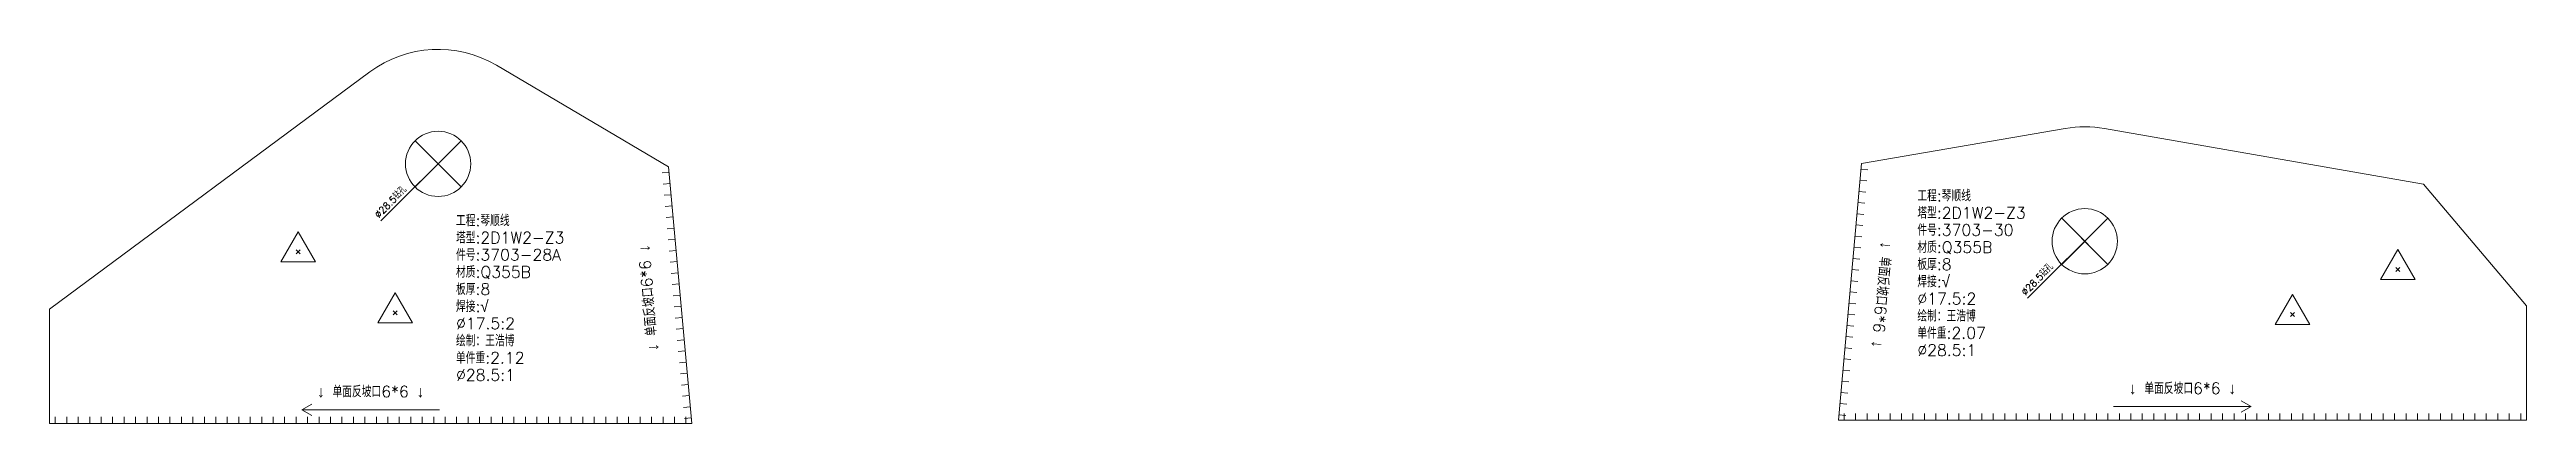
# Model space of a CAD drawing. Extents: x -580 to 8755, y 0 to 14723.
# Drawn here: x 3100 to 4180, y 666 to 830 of the extents above; entities that cross this region are included whole.
import ezdxf
from ezdxf.enums import TextEntityAlignment as Align

# ---------------------------------------------------------------- set-up
doc = ezdxf.new("R2010")
doc.units = 0
doc.header["$MEASUREMENT"] = 0
doc.layers.add('1', color=7, linetype='CONTINUOUS', lineweight=25)
doc.styles.get("Standard").update_dxf_attribs({"font": 'simplex.shx', "width": 0.7, "height": 3, "bigfont": 'gbhzfs.shx'})

msp = doc.modelspace()

# ---------------------------------------------------------------- texts
at = {"layer": '1', "color": 7, "linetype": 'Continuous', "lineweight": 18}
for p in [(3244.14946, 755.33233), (3962.13423, 721.51389)]:
    msp.add_text('%%c28.5钻孔', height=3, rotation=45, dxfattribs=at).set_placement(p, align=Align.BOTTOM_LEFT)
for s, p in [('工程:琴顺线', (3914.40426, 762.00725)), ('工程:琴顺线', (3277.22394, 751.16928)), ('塔型:2D1W2-Z3', (3914.40426, 754.50725)), ('塔型:2D1W2-Z3', (3277.22394, 743.66928)), ('材质:Q355B', (3914.40426, 739.50725)), ('件号:3703-30', (3914.40426, 747.00725)), ('材质:Q355B', (3277.22394, 728.66928)), ('件号:3703-28A', (3277.22394, 736.16928)), ('板厚:8', (3914.40426, 732.00725)), ('板厚:8', (3277.22394, 721.16928)), ('焊接:√', (3914.40426, 724.50725)), ('焊接:√', (3277.22394, 713.66928)), ('绘制：王浩博', (3914.40426, 709.50725)), ('%%c17.5:2', (3914.40426, 717.00725)), ('绘制：王浩博', (3277.22394, 698.66928)), ('%%c17.5:2', (3277.22394, 706.16928)), ('单件重:2.07', (3914.40426, 702.00725)), ('单件重:2.12', (3277.22394, 691.16928)), ('%%c28.5:1', (3914.40426, 694.50725)), ('%%c28.5:1', (3277.22394, 683.66928))]:
    msp.add_text(s, height=5, dxfattribs=at).set_placement(p, align=Align.BOTTOM_LEFT)
for rotation, p in [(95, (3365.01104, 721.65132)), (265, (3894.98896, 723.06553))]:
    msp.add_text('↓ 单面反坡口6*6 ↓', height=5, rotation=rotation, dxfattribs=at).set_placement(p, align=Align.BOTTOM_CENTER)
for p in [(3240, 676.44168), (4030, 677.85589)]:
    msp.add_text('↓ 单面反坡口6*6 ↓', height=5, dxfattribs=at).set_placement(p, align=Align.BOTTOM_CENTER)

# ---------------------------------------------------------------- linework, layer by layer
at = {"layer": '1', "color": 7, "linetype": 'Continuous', "lineweight": 18}
for p, q in [((3369.94221, 778.64656), (3294.8396, 822.96562)), ((3239.63313, 820.05693), (3100, 716.44168)), ((3279.5048, 789.98056), (3244.50302, 754.97878)), ((3978.93014, 795.36095), (3890.05779, 780.06077)), ((4135.13468, 771.1011), (3995.99567, 795.34377)), ((3380, 666.44168), (3369.94221, 778.64656)), ((3890.05779, 780.06077), (3880, 667.85589)), ((4180, 717.85589), (4135.13468, 771.1011)), ((3997.48957, 756.16212), (3962.48778, 721.16033)), ((3100, 716.44168), (3100, 666.44168)), ((4180, 667.85589), (4180, 717.85589)), ((3100, 666.44168), (3380, 666.44168)), ((3880, 667.85589), (4180, 667.85589))]:
    msp.add_line(p, q, dxfattribs=at)
at = {"layer": '1', "color": 7, "linetype": 'Continuous', "lineweight": 13}
for p, q in [((3259.35378, 769.82954), (3279.50328, 789.97904)), ((3279.50328, 769.82954), (3259.35378, 789.97904)), ((3889.83914, 777.62153), (3892.82716, 777.35369)), ((3370.16086, 776.20732), (3367.17284, 775.93948)), ((3370.59816, 771.32885), (3367.61014, 771.06101)), ((3888.96455, 767.86459), (3891.95257, 767.59675)), ((3889.40185, 772.74306), (3892.38986, 772.47522)), ((3371.03545, 766.45038), (3368.04743, 766.18254)), ((3371.47275, 761.5719), (3368.48473, 761.30406)), ((3371.91004, 756.69343), (3368.92202, 756.42559)), ((3888.08996, 758.10764), (3891.07798, 757.8398)), ((3888.52725, 762.98612), (3891.51527, 762.71828)), ((3977.33855, 736.0111), (3997.48805, 756.1606)), ((3997.48805, 736.0111), (3977.33855, 756.1606)), ((3208.40962, 750.23077), (3200.83212, 737.10577)), ((3215.98712, 737.10577), (3208.40962, 750.23077)), ((3372.34734, 751.81496), (3369.35932, 751.54712)), ((3372.78463, 746.93648), (3369.79661, 746.66864)), ((3887.21537, 748.3507), (3890.20339, 748.08286)), ((3887.65266, 753.22917), (3890.64068, 752.96133)), ((3200.83212, 737.10577), (3215.98712, 737.10577)), ((3207.53462, 740.60577), (3209.28462, 742.35577)), ((3209.28462, 740.60577), (3207.53462, 742.35577)), ((3373.22193, 742.05801), (3370.23391, 741.79017)), ((3373.65922, 737.17954), (3370.6712, 736.9117)), ((3886.34078, 738.59375), (3889.3288, 738.32591)), ((3886.77807, 743.47222), (3889.76609, 743.20438)), ((4123.92286, 742.44395), (4116.34536, 729.31895)), ((4123.04786, 732.81895), (4124.79786, 734.56895)), ((4124.79786, 732.81895), (4123.04786, 734.56895)), ((4131.50036, 729.31895), (4123.92286, 742.44395)), ((3250.7442, 723.62672), (3243.1667, 710.50172)), ((3258.3217, 710.50172), (3250.7442, 723.62672)), ((3374.09652, 732.30106), (3371.1085, 732.03323)), ((3374.53381, 727.42259), (3371.54579, 727.15475)), ((3885.02889, 723.95833), (3888.01691, 723.69049)), ((3885.46619, 728.83681), (3888.45421, 728.56897)), ((3885.90348, 733.71528), (3888.8915, 733.44744)), ((4116.34536, 729.31895), (4131.50036, 729.31895)), ((3249.8692, 714.00172), (3251.6192, 715.75172)), ((3251.6192, 714.00172), (3249.8692, 715.75172)), ((3374.97111, 722.54412), (3371.98309, 722.27628)), ((3375.4084, 717.66565), (3372.42038, 717.39781)), ((3884.1543, 714.20139), (3887.14232, 713.93355)), ((3884.5916, 719.07986), (3887.57962, 718.81202)), ((4077.93895, 722.81039), (4070.36145, 709.68539)), ((4077.06395, 713.18539), (4078.81395, 714.93539)), ((4078.81395, 713.18539), (4077.06395, 714.93539)), ((4085.51645, 709.68539), (4077.93895, 722.81039)), ((3243.1667, 710.50172), (3258.3217, 710.50172)), ((3375.8457, 712.78717), (3372.85768, 712.51933)), ((3376.28299, 707.9087), (3373.29497, 707.64086)), ((3376.72029, 703.03023), (3373.73227, 702.76239)), ((3883.27971, 704.44444), (3886.26773, 704.1766)), ((3883.71701, 709.32291), (3886.70503, 709.05507)), ((4070.36145, 709.68539), (4085.51645, 709.68539)), ((3377.15758, 698.15175), (3374.16956, 697.88392)), ((3377.59488, 693.27328), (3374.60686, 693.00544)), ((3882.40512, 694.68749), (3885.39314, 694.41966)), ((3882.84242, 699.56597), (3885.83044, 699.29813)), ((3378.03217, 688.39481), (3375.04415, 688.12697)), ((3378.46947, 683.51634), (3375.48145, 683.2485)), ((3881.53053, 684.93055), (3884.51855, 684.66271)), ((3881.96783, 689.80902), (3884.95585, 689.54118)), ((3214.33013, 674.94168), (3210, 672.44168)), ((3270, 672.44168), (3210, 672.44168)), ((3214.33013, 669.94168), (3210, 672.44168)), ((3378.90676, 678.63786), (3375.91874, 678.37002)), ((3379.34406, 673.75939), (3376.35604, 673.49155)), ((3880.21865, 670.29513), (3883.20667, 670.02729)), ((3880.65594, 675.1736), (3883.64396, 674.90576)), ((3881.09324, 680.05208), (3884.08126, 679.78424)), ((3882.5, 667.85589), (3882.5, 670.85589)), ((3887.5, 667.85589), (3887.5, 670.85589)), ((3892.5, 667.85589), (3892.5, 670.85589)), ((3897.5, 667.85589), (3897.5, 670.85589)), ((3902.5, 667.85589), (3902.5, 670.85589)), ((3907.5, 667.85589), (3907.5, 670.85589)), ((3912.5, 667.85589), (3912.5, 670.85589)), ((3917.5, 667.85589), (3917.5, 670.85589)), ((3922.5, 667.85589), (3922.5, 670.85589)), ((3927.5, 667.85589), (3927.5, 670.85589)), ((3932.5, 667.85589), (3932.5, 670.85589)), ((3937.5, 667.85589), (3937.5, 670.85589)), ((3942.5, 667.85589), (3942.5, 670.85589)), ((3947.5, 667.85589), (3947.5, 670.85589)), ((3952.5, 667.85589), (3952.5, 670.85589)), ((3957.5, 667.85589), (3957.5, 670.85589)), ((3962.5, 667.85589), (3962.5, 670.85589)), ((3967.5, 667.85589), (3967.5, 670.85589)), ((3972.5, 667.85589), (3972.5, 670.85589)), ((3977.5, 667.85589), (3977.5, 670.85589)), ((3982.5, 667.85589), (3982.5, 670.85589)), ((3987.5, 667.85589), (3987.5, 670.85589)), ((3992.5, 667.85589), (3992.5, 670.85589)), ((3997.5, 667.85589), (3997.5, 670.85589)), ((4000, 673.85589), (4060, 673.85589)), ((4002.5, 667.85589), (4002.5, 670.85589)), ((4007.5, 667.85589), (4007.5, 670.85589)), ((4012.5, 667.85589), (4012.5, 670.85589)), ((4017.5, 667.85589), (4017.5, 670.85589)), ((4022.5, 667.85589), (4022.5, 670.85589)), ((4027.5, 667.85589), (4027.5, 670.85589)), ((4032.5, 667.85589), (4032.5, 670.85589)), ((4037.5, 667.85589), (4037.5, 670.85589)), ((4042.5, 667.85589), (4042.5, 670.85589)), ((4047.5, 667.85589), (4047.5, 670.85589)), ((4052.5, 667.85589), (4052.5, 670.85589)), ((4055.66987, 676.35589), (4060, 673.85589)), ((4055.66987, 671.35589), (4060, 673.85589)), ((4057.5, 667.85589), (4057.5, 670.85589)), ((4062.5, 667.85589), (4062.5, 670.85589)), ((4067.5, 667.85589), (4067.5, 670.85589)), ((4072.5, 667.85589), (4072.5, 670.85589)), ((4077.5, 667.85589), (4077.5, 670.85589)), ((4082.5, 667.85589), (4082.5, 670.85589)), ((4087.5, 667.85589), (4087.5, 670.85589)), ((4092.5, 667.85589), (4092.5, 670.85589)), ((4097.5, 667.85589), (4097.5, 670.85589)), ((4102.5, 667.85589), (4102.5, 670.85589)), ((4107.5, 667.85589), (4107.5, 670.85589)), ((4112.5, 667.85589), (4112.5, 670.85589)), ((4117.5, 667.85589), (4117.5, 670.85589)), ((4122.5, 667.85589), (4122.5, 670.85589)), ((4127.5, 667.85589), (4127.5, 670.85589)), ((4132.5, 667.85589), (4132.5, 670.85589)), ((4137.5, 667.85589), (4137.5, 670.85589)), ((4142.5, 667.85589), (4142.5, 670.85589)), ((4147.5, 667.85589), (4147.5, 670.85589)), ((4152.5, 667.85589), (4152.5, 670.85589)), ((4157.5, 667.85589), (4157.5, 670.85589)), ((4162.5, 667.85589), (4162.5, 670.85589)), ((4167.5, 667.85589), (4167.5, 670.85589)), ((4172.5, 667.85589), (4172.5, 670.85589)), ((4177.5, 667.85589), (4177.5, 670.85589)), ((3102.5, 666.44168), (3102.5, 669.44168)), ((3107.5, 666.44168), (3107.5, 669.44168)), ((3112.5, 666.44168), (3112.5, 669.44168)), ((3117.5, 666.44168), (3117.5, 669.44168)), ((3122.5, 666.44168), (3122.5, 669.44168)), ((3127.5, 666.44168), (3127.5, 669.44168)), ((3132.5, 666.44168), (3132.5, 669.44168)), ((3137.5, 666.44168), (3137.5, 669.44168)), ((3142.5, 666.44168), (3142.5, 669.44168)), ((3147.5, 666.44168), (3147.5, 669.44168)), ((3152.5, 666.44168), (3152.5, 669.44168)), ((3157.5, 666.44168), (3157.5, 669.44168)), ((3162.5, 666.44168), (3162.5, 669.44168)), ((3167.5, 666.44168), (3167.5, 669.44168)), ((3172.5, 666.44168), (3172.5, 669.44168)), ((3177.5, 666.44168), (3177.5, 669.44168)), ((3182.5, 666.44168), (3182.5, 669.44168)), ((3187.5, 666.44168), (3187.5, 669.44168)), ((3192.5, 666.44168), (3192.5, 669.44168)), ((3197.5, 666.44168), (3197.5, 669.44168)), ((3202.5, 666.44168), (3202.5, 669.44168)), ((3207.5, 666.44168), (3207.5, 669.44168)), ((3212.5, 666.44168), (3212.5, 669.44168)), ((3217.5, 666.44168), (3217.5, 669.44168)), ((3222.5, 666.44168), (3222.5, 669.44168)), ((3227.5, 666.44168), (3227.5, 669.44168)), ((3232.5, 666.44168), (3232.5, 669.44168)), ((3237.5, 666.44168), (3237.5, 669.44168)), ((3242.5, 666.44168), (3242.5, 669.44168)), ((3247.5, 666.44168), (3247.5, 669.44168)), ((3252.5, 666.44168), (3252.5, 669.44168)), ((3257.5, 666.44168), (3257.5, 669.44168)), ((3262.5, 666.44168), (3262.5, 669.44168)), ((3267.5, 666.44168), (3267.5, 669.44168)), ((3272.5, 666.44168), (3272.5, 669.44168)), ((3277.5, 666.44168), (3277.5, 669.44168)), ((3282.5, 666.44168), (3282.5, 669.44168)), ((3287.5, 666.44168), (3287.5, 669.44168)), ((3292.5, 666.44168), (3292.5, 669.44168)), ((3297.5, 666.44168), (3297.5, 669.44168)), ((3302.5, 666.44168), (3302.5, 669.44168)), ((3307.5, 666.44168), (3307.5, 669.44168)), ((3312.5, 666.44168), (3312.5, 669.44168)), ((3317.5, 666.44168), (3317.5, 669.44168)), ((3322.5, 666.44168), (3322.5, 669.44168)), ((3327.5, 666.44168), (3327.5, 669.44168)), ((3332.5, 666.44168), (3332.5, 669.44168)), ((3337.5, 666.44168), (3337.5, 669.44168)), ((3342.5, 666.44168), (3342.5, 669.44168)), ((3347.5, 666.44168), (3347.5, 669.44168)), ((3352.5, 666.44168), (3352.5, 669.44168)), ((3357.5, 666.44168), (3357.5, 669.44168)), ((3362.5, 666.44168), (3362.5, 669.44168)), ((3367.5, 666.44168), (3367.5, 669.44168)), ((3372.5, 666.44168), (3372.5, 669.44168)), ((3379.78135, 668.88092), (3376.79333, 668.61308)), ((3377.5, 666.44168), (3377.5, 669.44168))]:
    msp.add_line(p, q, dxfattribs=at)
at = {"layer": '1', "color": 9, "linetype": 'Continuous', "lineweight": 18}
msp.add_line((3985.99908, 747.50006), (3988.82751, 744.67163), dxfattribs=at)
at = {"layer": '1', "color": 7, "linetype": 'Continuous', "lineweight": 13}
for centre in [(3269.42853, 779.90429), (3987.4133, 746.08585)]:
    msp.add_circle(centre, 14.25, dxfattribs=at)
at = {"layer": '1', "color": 7, "linetype": 'Continuous', "lineweight": 18}
for centre, radius, start, end in [((3269.42853, 779.9043), 50, 59.45457431, 126.57739369), ((3987.4133, 746.08586), 49.99999, 80.11637504, 99.76823591)]:
    msp.add_arc(centre, radius, start, end, dxfattribs=at)

msp.set_redraw_order([(e.dxf.handle, doc.entitydb.next_handle()) for e in msp.query("TEXT MTEXT ATTDEF DIMENSION ARC_DIMENSION")])  # texts and dimensions are drawn at this point

doc.saveas('drawing.dxf')
